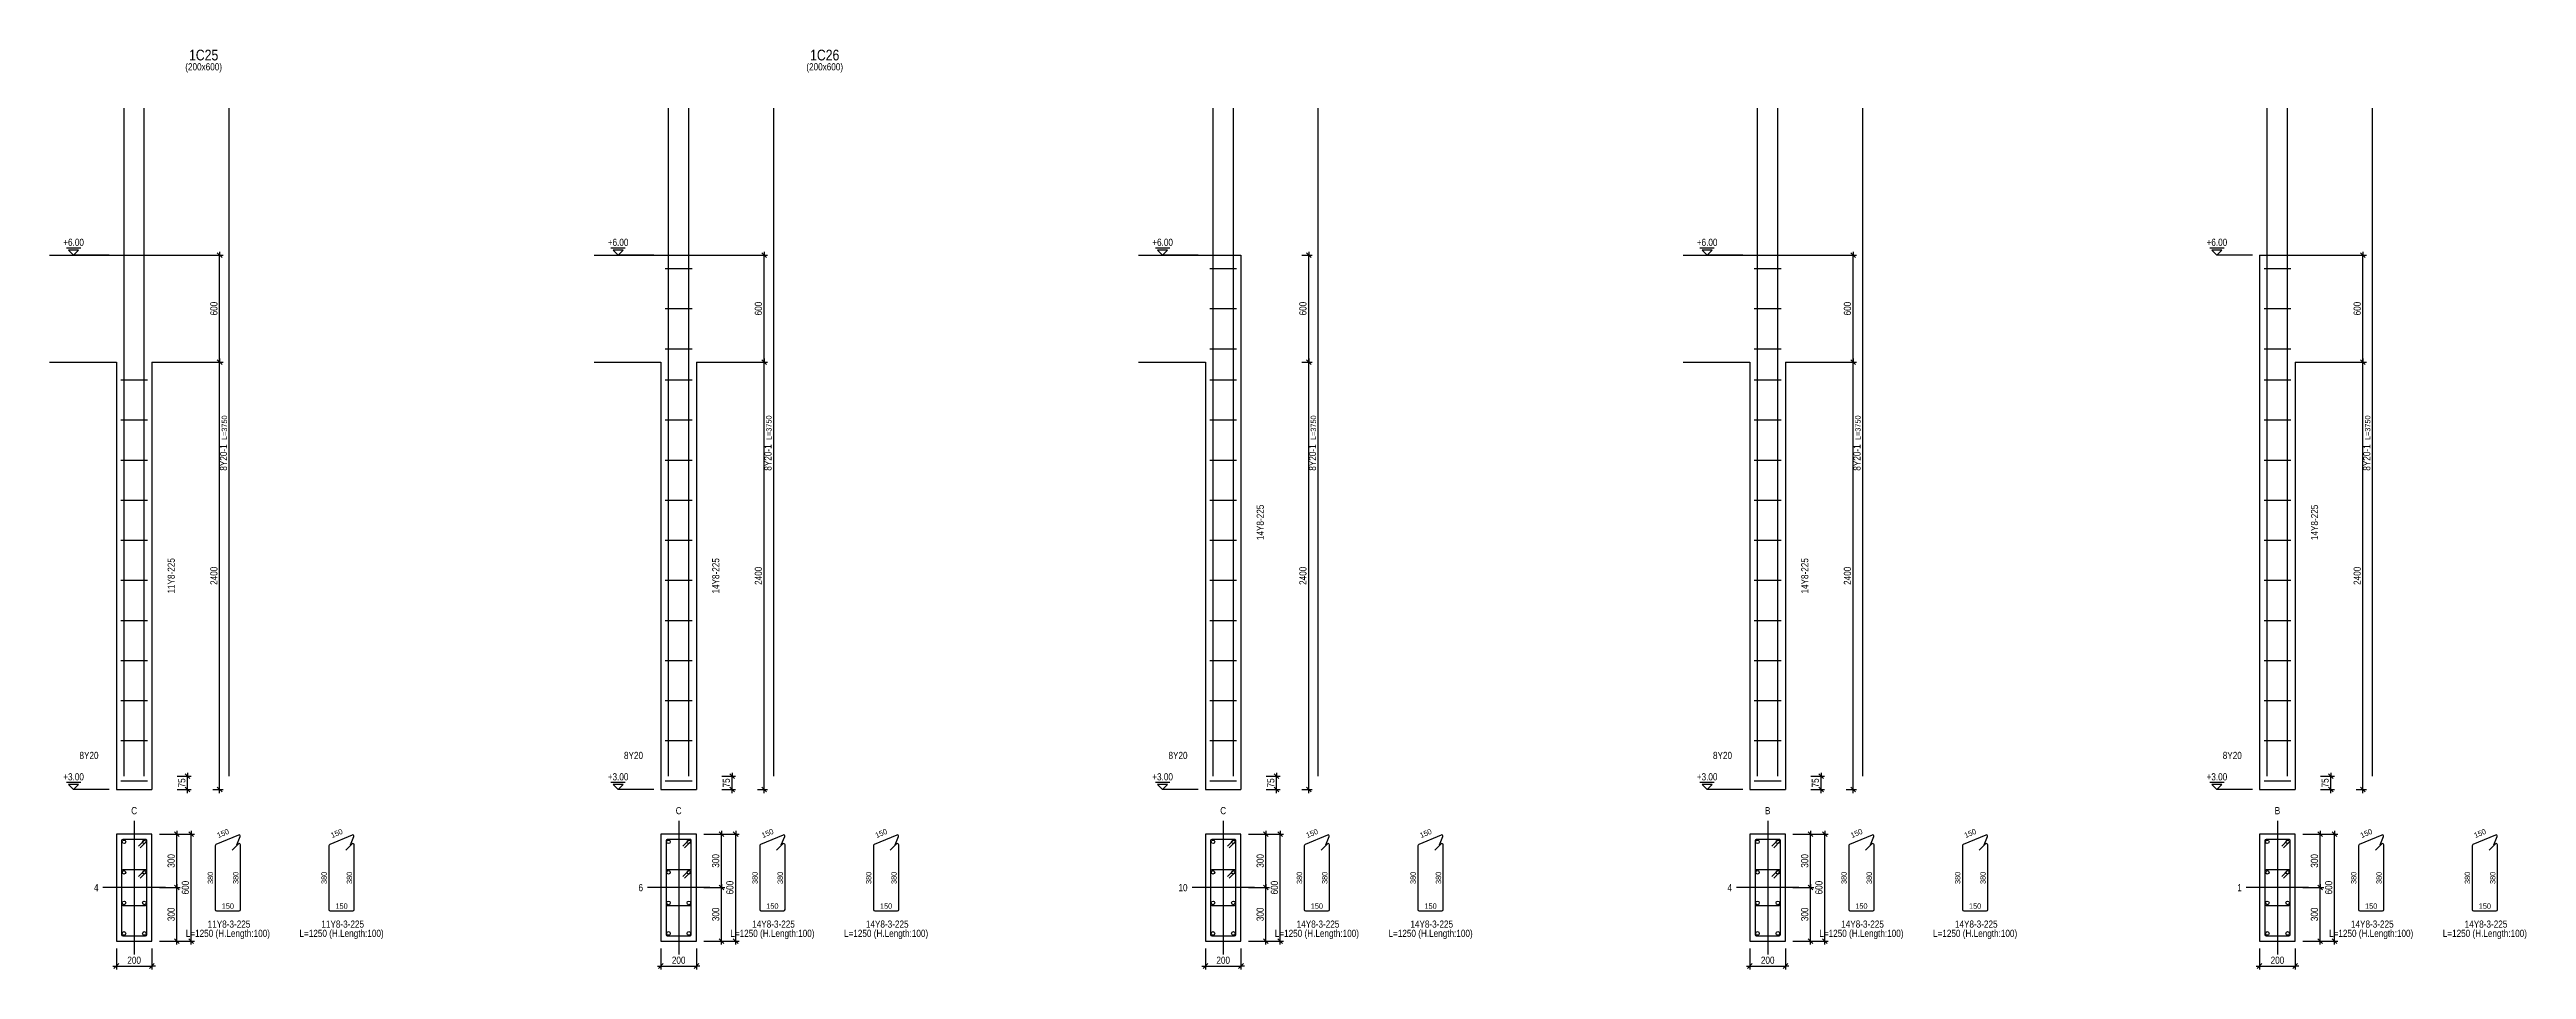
# Model space of a CAD drawing. Extents: x 0 to 206258, y -403073 to 0.
# Drawn here: x 20146 to 54903, y -130139 to -117230 of the extents above; entities that cross this region are included whole.
import ezdxf
from ezdxf.enums import TextEntityAlignment as Align
from ezdxf.lldxf.tags import DXFTag

# ---------------------------------------------------------------- set-up
doc = ezdxf.new("R2010")
doc.units = 0
doc.header["$LTSCALE"] = 1000
for name, color, linetype in [('Axis Line(Dir 1)', 8, 'CENTER2'), ('Axis Line(Dir 2)', 150, 'CENTER2'), ('Column Line(D)', 1, 'Continuous'), ('Dimension Line', 5, 'Continuous'), ('Dimension Text', 5, 'Continuous'), ('Link Line', 3, 'Continuous'), ('Rebar Label', 6, 'Continuous'), ('Rebar Length Text', 8, 'Continuous'), ('Rebar Line', 7, 'Continuous'), ('Top Rebar Label', 6, 'Continuous'), ('Top Rebar Length Text', 8, 'Continuous'), ('Top Rebar Line', 7, 'Continuous')]:
    doc.layers.add(name, color=color, linetype=linetype)
for name, color, linetype, true_color in [('Column Label(D)', 12, 'Continuous', 0xbd0000), ('Column Size Label (D)', 94, 'Continuous', 0x008100), ('Level Mark Line', 253, 'Continuous', 0x828282), ('Level Mark Text', 253, 'Continuous', 0x828282), ('Link Label', 94, 'Continuous', 0x008100), ('Link Length Text', 94, 'Continuous', 0x008100)]:
    doc.layers.add(name, color=color, linetype=linetype, true_color=true_color)
doc.styles.add('Column Label(D)', font='ARIALN.TTF', dxfattribs={"height": 150})
doc.styles.add('Column Size Label (D)', font='ARIALN.TTF', dxfattribs={"height": 100})
doc.styles.add('Dimension Text', font='ARIALN.TTF', dxfattribs={"height": 100})
doc.styles.add('Level Mark Text', font='ARIALN.TTF', dxfattribs={"height": 100})
doc.styles.add('Link Label', font='ARIALN.TTF', dxfattribs={"height": 100})
doc.styles.add('Link Length Text', font='ARIALN.TTF', dxfattribs={"height": 100})
doc.styles.add('Rebar Label', font='ARIALN.TTF', dxfattribs={"height": 100})
doc.styles.add('Rebar Length Text', font='ARIALN.TTF', dxfattribs={"height": 75})
doc.styles.add('Top Rebar Label', font='ARIALN.TTF', dxfattribs={"height": 100})
doc.styles.add('Top Rebar Length Text', font='ARIALN.TTF', dxfattribs={"height": 75})
tags = doc.linetypes.add('CENTER2', pattern=[1.125, 0.75, -0.125, 0.125, -0.125]).pattern_tags.tags
tags[10:11] = [DXFTag(74, 4), DXFTag(75, 0), DXFTag(340, '0'), DXFTag(46, 0.0), DXFTag(50, 0.0), DXFTag(44, 0.0), DXFTag(45, 0.0)]
tags[8:9] = [DXFTag(74, 4), DXFTag(75, 0), DXFTag(340, '0'), DXFTag(46, 0.0), DXFTag(50, 0.0), DXFTag(44, 0.0), DXFTag(45, 0.0)]
tags[6:7] = [DXFTag(74, 4), DXFTag(75, 0), DXFTag(340, '0'), DXFTag(46, 0.0), DXFTag(50, 0.0), DXFTag(44, 0.0), DXFTag(45, 0.0)]
tags[4:5] = [DXFTag(74, 4), DXFTag(75, 0), DXFTag(340, '0'), DXFTag(46, 0.0), DXFTag(50, 0.0), DXFTag(44, 0.0), DXFTag(45, 0.0)]
doc.dimstyles.new('COLUMNELV', dxfattribs={"dimtxt": 100, "dimasz": 30, "dimexe": 48.3, "dimexo": 103.5, "dimgap": 30, "dimtad": 1, "dimtoh": 1, "dimdec": 1, "dimlfac": 0.4, "dimdsep": 46, "dimtxsty": 'Dimension Text', "dimblk": 'PCDIM_TICK', "dimcen": 0.09, "dimclrd": 5, "dimclre": 5, "dimclrt": 5, "dimadec": 1, "dimazin": 0, "dimtp": 1, "dimtm": 1, "dimtfac": 1, "dimtdec": 4, "dimtofl": 0, "dimtmove": 0, "dimatfit": 3, "dimfxl": 1, "dimtolj": 1, "dimtzin": 0, "dimarcsym": 0})

msp = doc.modelspace()

# ---------------------------------------------------------------- texts
at = {"layer": 'Column Label(D)', "transparency": 33554687, "style": 'Column Label(D)'}
for s, p in [('1C25', (22308.175, -117232.222)), ('1C26', (31023.283, -117232.222))]:
    msp.add_text(s, height=150, dxfattribs=at).set_placement(p, align=Align.TOP_CENTER)
at = {"layer": 'Column Size Label (D)', "transparency": 33554687, "style": 'Column Size Label (D)'}
for p in [(22308.175, -117422.222), (31023.283, -117422.222)]:
    msp.add_text('(200x600)', height=100, dxfattribs=at).set_placement(p, align=Align.TOP_CENTER)
at = {"layer": 'Dimension Text', "transparency": 33554687, "style": 'Dimension Text'}
for s, p in [('C', (21333.175, -127990.237)), ('C', (28974.06, -127990.237)), ('C', (36614.945, -127990.237)), ('B', (44255.829, -127990.237)), ('B', (51409.214, -127990.237))]:
    msp.add_text(s, height=100, dxfattribs=at).set_placement(p, align=Align.BOTTOM_CENTER)
for s, p in [('4', (20833.175, -128990.237)), ('6', (28474.06, -128990.237)), ('10', (36114.945, -128990.237)), ('4', (43755.829, -128990.237)), ('1', (50909.214, -128990.237))]:
    msp.add_text(s, height=100, dxfattribs=at).set_placement(p, align=Align.MIDDLE_RIGHT)
at = {"layer": 'Level Mark Text', "transparency": 33554687, "style": 'Level Mark Text'}
for s, p in [('+6.00', (20483.175, -120015.237)), ('+6.00', (28124.06, -120015.237)), ('+6.00', (35764.945, -120015.237)), ('+6.00', (43405.829, -120015.237)), ('+6.00', (50559.214, -120015.237)), ('+3.00', (20483.175, -127515.237)), ('+3.00', (28124.06, -127515.237)), ('+3.00', (35764.945, -127515.237)), ('+3.00', (43405.829, -127515.237)), ('+3.00', (50559.214, -127515.237))]:
    msp.add_text(s, height=100, dxfattribs=at).set_placement(p, align=Align.BOTTOM_CENTER)
at = {"layer": 'Link Label', "transparency": 33554687, "style": 'Link Label'}
for s, p in [(' 11Y8-3-225', (22648.175, -129551.904)), (' 11Y8-3-225', (24243.765, -129551.904)), (' 14Y8-3-225', (30289.06, -129551.904)), (' 14Y8-3-225', (31884.65, -129551.904)), (' 14Y8-3-225', (37929.945, -129551.904)), (' 14Y8-3-225', (39525.535, -129551.904)), (' 14Y8-3-225', (45570.829, -129551.904)), (' 14Y8-3-225', (47166.419, -129551.904)), (' 14Y8-3-225', (52724.214, -129551.904)), (' 14Y8-3-225', (54319.804, -129551.904))]:
    msp.add_text(s, height=100, dxfattribs=at).set_placement(p, align=Align.CENTER)
at = {"layer": 'Link Length Text', "transparency": 33554687, "style": 'Link Length Text'}
for p in [(22648.175, -129681.904), (24243.765, -129681.904), (30289.06, -129681.904), (31884.65, -129681.904), (37929.945, -129681.904), (39525.535, -129681.904), (45570.829, -129681.904), (47166.419, -129681.904), (52724.214, -129681.904), (54319.804, -129681.904)]:
    msp.add_text('L=1250 (H.Length:100)', height=100, dxfattribs=at).set_placement(p, align=Align.CENTER)
at = {"layer": 'Rebar Label', "transparency": 33554687, "style": 'Rebar Label'}
for s, p in [('14Y8-225', (37214.945, -123865.237)), ('14Y8-225', (52009.214, -123865.237)), ('11Y8-225', (21933.175, -124615.237)), ('14Y8-225', (29574.06, -124615.237)), ('14Y8-225', (44855.829, -124615.237))]:
    msp.add_text(s, height=100, rotation=90, dxfattribs=at).set_placement(p, align=Align.BOTTOM_CENTER)
at = {"layer": 'Rebar Length Text', "transparency": 33554687, "style": 'Rebar Length Text'}
for s, rotation, p in [('150', 22.9057699, (22594.396, -128262.961)), ('150', 22.9057699, (24189.986, -128262.961)), ('150', 22.9057699, (30235.281, -128262.961)), ('150', 22.9057699, (31830.871, -128262.961)), ('150', 22.9057699, (37876.166, -128262.961)), ('150', 22.9057699, (39471.756, -128262.961)), ('150', 22.9057699, (45517.051, -128262.961)), ('150', 22.9057699, (47112.64, -128262.961)), ('150', 22.9057699, (52670.435, -128262.961)), ('150', 22.9057699, (54266.025, -128262.961)), ('380', 90, (22440.675, -128853.571)), ('380', 90, (22795.675, -128853.571)), ('380', 90, (24036.265, -128853.571)), ('380', 90, (24391.265, -128853.571)), ('380', 90, (30081.56, -128853.571)), ('380', 90, (30436.56, -128853.571)), ('380', 90, (31677.15, -128853.571)), ('380', 90, (32032.15, -128853.571)), ('380', 90, (37722.445, -128853.571)), ('380', 90, (38077.445, -128853.571)), ('380', 90, (39318.035, -128853.571)), ('380', 90, (39673.035, -128853.571)), ('380', 90, (45363.329, -128853.571)), ('380', 90, (45718.329, -128853.571)), ('380', 90, (46958.919, -128853.571)), ('380', 90, (47313.919, -128853.571)), ('380', 90, (52516.714, -128853.571)), ('380', 90, (52871.714, -128853.571)), ('380', 90, (54112.304, -128853.571)), ('380', 90, (54467.304, -128853.571))]:
    msp.add_text(s, height=75, rotation=rotation, dxfattribs=at).set_placement(p, align=Align.CENTER)
for p in [(22648.175, -129286.904), (24243.765, -129286.904), (30289.06, -129286.904), (31884.65, -129286.904), (37929.945, -129286.904), (39525.535, -129286.904), (45570.829, -129286.904), (47166.419, -129286.904), (52724.214, -129286.904), (54319.804, -129286.904)]:
    msp.add_text('150', height=75, dxfattribs=at).set_placement(p, align=Align.CENTER)
at = {"layer": 'Top Rebar Label', "transparency": 33554687, "style": 'Top Rebar Label'}
for p in [(22636.528, -122770.237), (30277.413, -122770.237), (37918.298, -122770.237), (45559.182, -122770.237), (52712.567, -122770.237)]:
    msp.add_text(' 8Y20-1', height=100, rotation=90, dxfattribs=at).set_placement(p, align=Align.RIGHT)
for p in [(20833.175, -127215.237), (28474.06, -127215.237), (36114.945, -127215.237), (43755.829, -127215.237), (50909.214, -127215.237)]:
    msp.add_text(' 8Y20', height=100, dxfattribs=at).set_placement(p, align=Align.BOTTOM_RIGHT)
at = {"layer": 'Top Rebar Length Text', "transparency": 33554687, "style": 'Top Rebar Length Text'}
for p in [(22636.528, -122710.237), (30277.413, -122710.237), (37918.298, -122710.237), (45559.182, -122710.237), (52712.567, -122710.237)]:
    msp.add_text('L=3750', height=75, rotation=90, dxfattribs=at).set_placement(p)

# ---------------------------------------------------------------- blocks, each defined once
blk = doc.blocks.new('PCDIM_TICK')
at = {"layer": 'Dimension Line', "color": 0, "transparency": 33554687}
for p, q in [((1.1, 1.1), (-1.1, -1.1)), ((1.6, 0), (0, 0))]:
    blk.add_line(p, q, dxfattribs=at)
blk = doc.blocks.new('*U2155')
at = {"layer": 'Dimension Line', "color": 5, "true_color": 0x0000ff, "transparency": 16777216}
for p, q in [((22437, -121615), (22581, -121615)), ((22533, -127615), (22533, -121615)), ((22437, -127615), (22581, -127615))]:
    blk.add_line(p, q, dxfattribs=at)
at = {"layer": 'Dimension Line', "color": 5, "true_color": 0x0000ff, "transparency": 16777216, "xscale": 30, "yscale": 30}
for p, rotation in [((22533, -121615), 89.99999999999447), ((22533, -127615), 269.9999999999834)]:
    blk.add_blockref('PCDIM_TICK', p, dxfattribs=dict(at, rotation=rotation))
at = {"layer": 'Dimension Line', "color": 5, "true_color": 0x0000ff, "transparency": 16777216, "insert": (22503, -124615), "char_height": 100, "width": 247.25, "attachment_point": 8, "rotation": 90, "style": 'Dimension Text'}
blk.add_mtext('2400', dxfattribs=at)
blk = doc.blocks.new('*U2156')
at = {"layer": 'Dimension Line', "color": 5, "true_color": 0x0000ff, "transparency": 16777216}
for p, q in [((22437, -120115), (22581, -120115)), ((22533, -121615), (22533, -120115)), ((22437, -121615), (22581, -121615))]:
    blk.add_line(p, q, dxfattribs=at)
at = {"layer": 'Dimension Line', "color": 5, "true_color": 0x0000ff, "transparency": 16777216, "xscale": 30, "yscale": 30}
for p, rotation in [((22533, -120115), 89.99999999999447), ((22533, -121615), 269.9999999999834)]:
    blk.add_blockref('PCDIM_TICK', p, dxfattribs=dict(at, rotation=rotation))
at = {"layer": 'Dimension Line', "color": 5, "true_color": 0x0000ff, "transparency": 16777216, "insert": (22503, -120865), "char_height": 100, "width": 181.97, "attachment_point": 8, "rotation": 90, "style": 'Dimension Text'}
blk.add_mtext('600', dxfattribs=at)
blk = doc.blocks.new('*U2157')
at = {"layer": 'Dimension Line', "color": 5, "true_color": 0x0000ff, "transparency": 16777216}
for p, q in [((21937, -127428), (22131, -127428)), ((22083, -127615), (22083, -127428)), ((21937, -127615), (22131, -127615))]:
    blk.add_line(p, q, dxfattribs=at)
at = {"layer": 'Dimension Line', "color": 5, "true_color": 0x0000ff, "transparency": 16777216, "xscale": 30, "yscale": 30}
for p, rotation in [((22083, -127428), 89.99999999999447), ((22083, -127615), 269.9999999999834)]:
    blk.add_blockref('PCDIM_TICK', p, dxfattribs=dict(at, rotation=rotation))
at = {"layer": 'Dimension Line', "color": 5, "true_color": 0x0000ff, "transparency": 16777216, "insert": (22053, -127521), "char_height": 100, "width": 117.23, "attachment_point": 8, "rotation": 90, "style": 'Dimension Text'}
blk.add_mtext('75', dxfattribs=at)
blk = doc.blocks.new('*U2158')
at = {"layer": 'Dimension Line', "color": 5, "true_color": 0x0000ff, "transparency": 16777216}
for p, q in [((21083, -129844), (21083, -130139)), ((21583, -129844), (21583, -130139)), ((21083, -130090), (21583, -130090))]:
    blk.add_line(p, q, dxfattribs=at)
at = {"layer": 'Dimension Line', "color": 5, "true_color": 0x0000ff, "transparency": 16777216, "xscale": 30, "yscale": 30, "rotation": 180.0000000000004}
blk.add_blockref('PCDIM_TICK', (21083, -130090), dxfattribs=at)
at = {"layer": 'Dimension Line', "color": 5, "true_color": 0x0000ff, "transparency": 16777216, "xscale": 30, "yscale": 30}
blk.add_blockref('PCDIM_TICK', (21583, -130090), dxfattribs=at)
at = {"layer": 'Dimension Line', "color": 5, "true_color": 0x0000ff, "transparency": 16777216, "insert": (21333, -130060), "char_height": 100, "width": 182.77, "attachment_point": 8, "style": 'Dimension Text'}
blk.add_mtext('200', dxfattribs=at)
blk = doc.blocks.new('*U2159')
at = {"layer": 'Dimension Line', "color": 5, "true_color": 0x0000ff, "transparency": 16777216}
for p, q in [((21687, -128990), (21981, -128990)), ((21933, -129740), (21933, -128990)), ((21687, -129740), (21981, -129740))]:
    blk.add_line(p, q, dxfattribs=at)
at = {"layer": 'Dimension Line', "color": 5, "true_color": 0x0000ff, "transparency": 16777216, "xscale": 30, "yscale": 30}
for p, rotation in [((21933, -128990), 89.99999999999447), ((21933, -129740), 269.9999999999834)]:
    blk.add_blockref('PCDIM_TICK', p, dxfattribs=dict(at, rotation=rotation))
at = {"layer": 'Dimension Line', "color": 5, "true_color": 0x0000ff, "transparency": 16777216, "insert": (21903, -129365), "char_height": 100, "width": 181.5, "attachment_point": 8, "rotation": 90, "style": 'Dimension Text'}
blk.add_mtext('300', dxfattribs=at)
blk = doc.blocks.new('*U2160')
at = {"layer": 'Dimension Line', "color": 5, "true_color": 0x0000ff, "transparency": 16777216}
for p, q in [((21687, -128240), (21981, -128240)), ((21933, -128990), (21933, -128240)), ((21687, -128990), (21981, -128990))]:
    blk.add_line(p, q, dxfattribs=at)
at = {"layer": 'Dimension Line', "color": 5, "true_color": 0x0000ff, "transparency": 16777216, "xscale": 30, "yscale": 30}
for p, rotation in [((21933, -128240), 89.99999999999447), ((21933, -128990), 269.9999999999834)]:
    blk.add_blockref('PCDIM_TICK', p, dxfattribs=dict(at, rotation=rotation))
at = {"layer": 'Dimension Line', "color": 5, "true_color": 0x0000ff, "transparency": 16777216, "insert": (21903, -128615), "char_height": 100, "width": 181.5, "attachment_point": 8, "rotation": 90, "style": 'Dimension Text'}
blk.add_mtext('300', dxfattribs=at)
blk = doc.blocks.new('*U2161')
at = {"layer": 'Dimension Line', "color": 5, "true_color": 0x0000ff, "transparency": 16777216}
for p, q in [((21687, -128240), (22181, -128240)), ((22133, -129740), (22133, -128240)), ((21687, -129740), (22181, -129740))]:
    blk.add_line(p, q, dxfattribs=at)
at = {"layer": 'Dimension Line', "color": 5, "true_color": 0x0000ff, "transparency": 16777216, "xscale": 30, "yscale": 30}
for p, rotation in [((22133, -128240), 89.99999999999447), ((22133, -129740), 269.9999999999834)]:
    blk.add_blockref('PCDIM_TICK', p, dxfattribs=dict(at, rotation=rotation))
at = {"layer": 'Dimension Line', "color": 5, "true_color": 0x0000ff, "transparency": 16777216, "insert": (22103, -128990), "char_height": 100, "width": 181.97, "attachment_point": 8, "rotation": 90, "style": 'Dimension Text'}
blk.add_mtext('600', dxfattribs=at)
blk = doc.blocks.new('*U2162')
at = {"layer": 'Dimension Line', "color": 5, "true_color": 0x0000ff, "transparency": 16777216}
for p, q in [((30078, -121615), (30222, -121615)), ((30174, -127615), (30174, -121615)), ((30078, -127615), (30222, -127615))]:
    blk.add_line(p, q, dxfattribs=at)
at = {"layer": 'Dimension Line', "color": 5, "true_color": 0x0000ff, "transparency": 16777216, "xscale": 30, "yscale": 30}
for p, rotation in [((30174, -121615), 89.99999999999447), ((30174, -127615), 269.9999999999834)]:
    blk.add_blockref('PCDIM_TICK', p, dxfattribs=dict(at, rotation=rotation))
at = {"layer": 'Dimension Line', "color": 5, "true_color": 0x0000ff, "transparency": 16777216, "insert": (30144, -124615), "char_height": 100, "width": 247.25, "attachment_point": 8, "rotation": 90, "style": 'Dimension Text'}
blk.add_mtext('2400', dxfattribs=at)
blk = doc.blocks.new('*U2163')
at = {"layer": 'Dimension Line', "color": 5, "true_color": 0x0000ff, "transparency": 16777216}
for p, q in [((30078, -120115), (30222, -120115)), ((30174, -121615), (30174, -120115)), ((30078, -121615), (30222, -121615))]:
    blk.add_line(p, q, dxfattribs=at)
at = {"layer": 'Dimension Line', "color": 5, "true_color": 0x0000ff, "transparency": 16777216, "xscale": 30, "yscale": 30}
for p, rotation in [((30174, -120115), 89.99999999999447), ((30174, -121615), 269.9999999999834)]:
    blk.add_blockref('PCDIM_TICK', p, dxfattribs=dict(at, rotation=rotation))
at = {"layer": 'Dimension Line', "color": 5, "true_color": 0x0000ff, "transparency": 16777216, "insert": (30144, -120865), "char_height": 100, "width": 181.97, "attachment_point": 8, "rotation": 90, "style": 'Dimension Text'}
blk.add_mtext('600', dxfattribs=at)
blk = doc.blocks.new('*U2164')
at = {"layer": 'Dimension Line', "color": 5, "true_color": 0x0000ff, "transparency": 16777216}
for p, q in [((29578, -127428), (29772, -127428)), ((29724, -127615), (29724, -127428)), ((29578, -127615), (29772, -127615))]:
    blk.add_line(p, q, dxfattribs=at)
at = {"layer": 'Dimension Line', "color": 5, "true_color": 0x0000ff, "transparency": 16777216, "xscale": 30, "yscale": 30}
for p, rotation in [((29724, -127428), 89.99999999999447), ((29724, -127615), 269.9999999999834)]:
    blk.add_blockref('PCDIM_TICK', p, dxfattribs=dict(at, rotation=rotation))
at = {"layer": 'Dimension Line', "color": 5, "true_color": 0x0000ff, "transparency": 16777216, "insert": (29694, -127521), "char_height": 100, "width": 117.23, "attachment_point": 8, "rotation": 90, "style": 'Dimension Text'}
blk.add_mtext('75', dxfattribs=at)
blk = doc.blocks.new('*U2165')
at = {"layer": 'Dimension Line', "color": 5, "true_color": 0x0000ff, "transparency": 16777216}
for p, q in [((28724, -129844), (28724, -130139)), ((29224, -129844), (29224, -130139)), ((28724, -130090), (29224, -130090))]:
    blk.add_line(p, q, dxfattribs=at)
at = {"layer": 'Dimension Line', "color": 5, "true_color": 0x0000ff, "transparency": 16777216, "xscale": 30, "yscale": 30, "rotation": 180.0000000000004}
blk.add_blockref('PCDIM_TICK', (28724, -130090), dxfattribs=at)
at = {"layer": 'Dimension Line', "color": 5, "true_color": 0x0000ff, "transparency": 16777216, "xscale": 30, "yscale": 30}
blk.add_blockref('PCDIM_TICK', (29224, -130090), dxfattribs=at)
at = {"layer": 'Dimension Line', "color": 5, "true_color": 0x0000ff, "transparency": 16777216, "insert": (28974, -130060), "char_height": 100, "width": 182.77, "attachment_point": 8, "style": 'Dimension Text'}
blk.add_mtext('200', dxfattribs=at)
blk = doc.blocks.new('*U2166')
at = {"layer": 'Dimension Line', "color": 5, "true_color": 0x0000ff, "transparency": 16777216}
for p, q in [((29328, -128990), (29622, -128990)), ((29574, -129740), (29574, -128990)), ((29328, -129740), (29622, -129740))]:
    blk.add_line(p, q, dxfattribs=at)
at = {"layer": 'Dimension Line', "color": 5, "true_color": 0x0000ff, "transparency": 16777216, "xscale": 30, "yscale": 30}
for p, rotation in [((29574, -128990), 89.99999999999447), ((29574, -129740), 269.9999999999834)]:
    blk.add_blockref('PCDIM_TICK', p, dxfattribs=dict(at, rotation=rotation))
at = {"layer": 'Dimension Line', "color": 5, "true_color": 0x0000ff, "transparency": 16777216, "insert": (29544, -129365), "char_height": 100, "width": 181.5, "attachment_point": 8, "rotation": 90, "style": 'Dimension Text'}
blk.add_mtext('300', dxfattribs=at)
blk = doc.blocks.new('*U2167')
at = {"layer": 'Dimension Line', "color": 5, "true_color": 0x0000ff, "transparency": 16777216}
for p, q in [((29328, -128240), (29622, -128240)), ((29574, -128990), (29574, -128240)), ((29328, -128990), (29622, -128990))]:
    blk.add_line(p, q, dxfattribs=at)
at = {"layer": 'Dimension Line', "color": 5, "true_color": 0x0000ff, "transparency": 16777216, "xscale": 30, "yscale": 30}
for p, rotation in [((29574, -128240), 89.99999999999447), ((29574, -128990), 269.9999999999834)]:
    blk.add_blockref('PCDIM_TICK', p, dxfattribs=dict(at, rotation=rotation))
at = {"layer": 'Dimension Line', "color": 5, "true_color": 0x0000ff, "transparency": 16777216, "insert": (29544, -128615), "char_height": 100, "width": 181.5, "attachment_point": 8, "rotation": 90, "style": 'Dimension Text'}
blk.add_mtext('300', dxfattribs=at)
blk = doc.blocks.new('*U2168')
at = {"layer": 'Dimension Line', "color": 5, "true_color": 0x0000ff, "transparency": 16777216}
for p, q in [((29328, -128240), (29822, -128240)), ((29774, -129740), (29774, -128240)), ((29328, -129740), (29822, -129740))]:
    blk.add_line(p, q, dxfattribs=at)
at = {"layer": 'Dimension Line', "color": 5, "true_color": 0x0000ff, "transparency": 16777216, "xscale": 30, "yscale": 30}
for p, rotation in [((29774, -128240), 89.99999999999447), ((29774, -129740), 269.9999999999834)]:
    blk.add_blockref('PCDIM_TICK', p, dxfattribs=dict(at, rotation=rotation))
at = {"layer": 'Dimension Line', "color": 5, "true_color": 0x0000ff, "transparency": 16777216, "insert": (29744, -128990), "char_height": 100, "width": 181.97, "attachment_point": 8, "rotation": 90, "style": 'Dimension Text'}
blk.add_mtext('600', dxfattribs=at)
blk = doc.blocks.new('*U2169')
at = {"layer": 'Dimension Line', "color": 5, "true_color": 0x0000ff, "transparency": 16777216}
for p, q in [((37718, -121615), (37863, -121615)), ((37815, -127615), (37815, -121615)), ((37718, -127615), (37863, -127615))]:
    blk.add_line(p, q, dxfattribs=at)
at = {"layer": 'Dimension Line', "color": 5, "true_color": 0x0000ff, "transparency": 16777216, "xscale": 30, "yscale": 30}
for p, rotation in [((37815, -121615), 89.99999999999447), ((37815, -127615), 269.9999999999834)]:
    blk.add_blockref('PCDIM_TICK', p, dxfattribs=dict(at, rotation=rotation))
at = {"layer": 'Dimension Line', "color": 5, "true_color": 0x0000ff, "transparency": 16777216, "insert": (37785, -124615), "char_height": 100, "width": 247.25, "attachment_point": 8, "rotation": 90, "style": 'Dimension Text'}
blk.add_mtext('2400', dxfattribs=at)
blk = doc.blocks.new('*U2170')
at = {"layer": 'Dimension Line', "color": 5, "true_color": 0x0000ff, "transparency": 16777216}
for p, q in [((37718, -120115), (37863, -120115)), ((37815, -121615), (37815, -120115)), ((37718, -121615), (37863, -121615))]:
    blk.add_line(p, q, dxfattribs=at)
at = {"layer": 'Dimension Line', "color": 5, "true_color": 0x0000ff, "transparency": 16777216, "xscale": 30, "yscale": 30}
for p, rotation in [((37815, -120115), 89.99999999999447), ((37815, -121615), 269.9999999999834)]:
    blk.add_blockref('PCDIM_TICK', p, dxfattribs=dict(at, rotation=rotation))
at = {"layer": 'Dimension Line', "color": 5, "true_color": 0x0000ff, "transparency": 16777216, "insert": (37785, -120865), "char_height": 100, "width": 181.97, "attachment_point": 8, "rotation": 90, "style": 'Dimension Text'}
blk.add_mtext('600', dxfattribs=at)
blk = doc.blocks.new('*U2171')
at = {"layer": 'Dimension Line', "color": 5, "true_color": 0x0000ff, "transparency": 16777216}
for p, q in [((37218, -127428), (37413, -127428)), ((37365, -127615), (37365, -127428)), ((37218, -127615), (37413, -127615))]:
    blk.add_line(p, q, dxfattribs=at)
at = {"layer": 'Dimension Line', "color": 5, "true_color": 0x0000ff, "transparency": 16777216, "xscale": 30, "yscale": 30}
for p, rotation in [((37365, -127428), 89.99999999999447), ((37365, -127615), 269.9999999999834)]:
    blk.add_blockref('PCDIM_TICK', p, dxfattribs=dict(at, rotation=rotation))
at = {"layer": 'Dimension Line', "color": 5, "true_color": 0x0000ff, "transparency": 16777216, "insert": (37335, -127521), "char_height": 100, "width": 117.23, "attachment_point": 8, "rotation": 90, "style": 'Dimension Text'}
blk.add_mtext('75', dxfattribs=at)
blk = doc.blocks.new('*U2172')
at = {"layer": 'Dimension Line', "color": 5, "true_color": 0x0000ff, "transparency": 16777216}
for p, q in [((36365, -129844), (36365, -130139)), ((36865, -129844), (36865, -130139)), ((36365, -130090), (36865, -130090))]:
    blk.add_line(p, q, dxfattribs=at)
at = {"layer": 'Dimension Line', "color": 5, "true_color": 0x0000ff, "transparency": 16777216, "xscale": 30, "yscale": 30, "rotation": 180.0000000000004}
blk.add_blockref('PCDIM_TICK', (36365, -130090), dxfattribs=at)
at = {"layer": 'Dimension Line', "color": 5, "true_color": 0x0000ff, "transparency": 16777216, "xscale": 30, "yscale": 30}
blk.add_blockref('PCDIM_TICK', (36865, -130090), dxfattribs=at)
at = {"layer": 'Dimension Line', "color": 5, "true_color": 0x0000ff, "transparency": 16777216, "insert": (36615, -130060), "char_height": 100, "width": 182.77, "attachment_point": 8, "style": 'Dimension Text'}
blk.add_mtext('200', dxfattribs=at)
blk = doc.blocks.new('*U2173')
at = {"layer": 'Dimension Line', "color": 5, "true_color": 0x0000ff, "transparency": 16777216}
for p, q in [((36968, -128990), (37263, -128990)), ((37215, -129740), (37215, -128990)), ((36968, -129740), (37263, -129740))]:
    blk.add_line(p, q, dxfattribs=at)
at = {"layer": 'Dimension Line', "color": 5, "true_color": 0x0000ff, "transparency": 16777216, "xscale": 30, "yscale": 30}
for p, rotation in [((37215, -128990), 89.99999999999447), ((37215, -129740), 269.9999999999834)]:
    blk.add_blockref('PCDIM_TICK', p, dxfattribs=dict(at, rotation=rotation))
at = {"layer": 'Dimension Line', "color": 5, "true_color": 0x0000ff, "transparency": 16777216, "insert": (37185, -129365), "char_height": 100, "width": 181.5, "attachment_point": 8, "rotation": 90, "style": 'Dimension Text'}
blk.add_mtext('300', dxfattribs=at)
blk = doc.blocks.new('*U2174')
at = {"layer": 'Dimension Line', "color": 5, "true_color": 0x0000ff, "transparency": 16777216}
for p, q in [((36968, -128240), (37263, -128240)), ((37215, -128990), (37215, -128240)), ((36968, -128990), (37263, -128990))]:
    blk.add_line(p, q, dxfattribs=at)
at = {"layer": 'Dimension Line', "color": 5, "true_color": 0x0000ff, "transparency": 16777216, "xscale": 30, "yscale": 30}
for p, rotation in [((37215, -128240), 89.99999999999447), ((37215, -128990), 269.9999999999834)]:
    blk.add_blockref('PCDIM_TICK', p, dxfattribs=dict(at, rotation=rotation))
at = {"layer": 'Dimension Line', "color": 5, "true_color": 0x0000ff, "transparency": 16777216, "insert": (37185, -128615), "char_height": 100, "width": 181.5, "attachment_point": 8, "rotation": 90, "style": 'Dimension Text'}
blk.add_mtext('300', dxfattribs=at)
blk = doc.blocks.new('*U2175')
at = {"layer": 'Dimension Line', "color": 5, "true_color": 0x0000ff, "transparency": 16777216}
for p, q in [((36968, -128240), (37463, -128240)), ((37415, -129740), (37415, -128240)), ((36968, -129740), (37463, -129740))]:
    blk.add_line(p, q, dxfattribs=at)
at = {"layer": 'Dimension Line', "color": 5, "true_color": 0x0000ff, "transparency": 16777216, "xscale": 30, "yscale": 30}
for p, rotation in [((37415, -128240), 89.99999999999447), ((37415, -129740), 269.9999999999834)]:
    blk.add_blockref('PCDIM_TICK', p, dxfattribs=dict(at, rotation=rotation))
at = {"layer": 'Dimension Line', "color": 5, "true_color": 0x0000ff, "transparency": 16777216, "insert": (37385, -128990), "char_height": 100, "width": 181.97, "attachment_point": 8, "rotation": 90, "style": 'Dimension Text'}
blk.add_mtext('600', dxfattribs=at)
blk = doc.blocks.new('*U2176')
at = {"layer": 'Dimension Line', "color": 5, "true_color": 0x0000ff, "transparency": 16777216}
for p, q in [((45359, -121615), (45504, -121615)), ((45456, -127615), (45456, -121615)), ((45359, -127615), (45504, -127615))]:
    blk.add_line(p, q, dxfattribs=at)
at = {"layer": 'Dimension Line', "color": 5, "true_color": 0x0000ff, "transparency": 16777216, "xscale": 30, "yscale": 30}
for p, rotation in [((45456, -121615), 89.99999999999447), ((45456, -127615), 269.9999999999834)]:
    blk.add_blockref('PCDIM_TICK', p, dxfattribs=dict(at, rotation=rotation))
at = {"layer": 'Dimension Line', "color": 5, "true_color": 0x0000ff, "transparency": 16777216, "insert": (45426, -124615), "char_height": 100, "width": 247.25, "attachment_point": 8, "rotation": 90, "style": 'Dimension Text'}
blk.add_mtext('2400', dxfattribs=at)
blk = doc.blocks.new('*U2177')
at = {"layer": 'Dimension Line', "color": 5, "true_color": 0x0000ff, "transparency": 16777216}
for p, q in [((45359, -120115), (45504, -120115)), ((45456, -121615), (45456, -120115)), ((45359, -121615), (45504, -121615))]:
    blk.add_line(p, q, dxfattribs=at)
at = {"layer": 'Dimension Line', "color": 5, "true_color": 0x0000ff, "transparency": 16777216, "xscale": 30, "yscale": 30}
for p, rotation in [((45456, -120115), 89.99999999999447), ((45456, -121615), 269.9999999999834)]:
    blk.add_blockref('PCDIM_TICK', p, dxfattribs=dict(at, rotation=rotation))
at = {"layer": 'Dimension Line', "color": 5, "true_color": 0x0000ff, "transparency": 16777216, "insert": (45426, -120865), "char_height": 100, "width": 181.97, "attachment_point": 8, "rotation": 90, "style": 'Dimension Text'}
blk.add_mtext('600', dxfattribs=at)
blk = doc.blocks.new('*U2178')
at = {"layer": 'Dimension Line', "color": 5, "true_color": 0x0000ff, "transparency": 16777216}
for p, q in [((44859, -127428), (45054, -127428)), ((45006, -127615), (45006, -127428)), ((44859, -127615), (45054, -127615))]:
    blk.add_line(p, q, dxfattribs=at)
at = {"layer": 'Dimension Line', "color": 5, "true_color": 0x0000ff, "transparency": 16777216, "xscale": 30, "yscale": 30}
for p, rotation in [((45006, -127428), 89.99999999999447), ((45006, -127615), 269.9999999999834)]:
    blk.add_blockref('PCDIM_TICK', p, dxfattribs=dict(at, rotation=rotation))
at = {"layer": 'Dimension Line', "color": 5, "true_color": 0x0000ff, "transparency": 16777216, "insert": (44976, -127521), "char_height": 100, "width": 117.23, "attachment_point": 8, "rotation": 90, "style": 'Dimension Text'}
blk.add_mtext('75', dxfattribs=at)
blk = doc.blocks.new('*U2179')
at = {"layer": 'Dimension Line', "color": 5, "true_color": 0x0000ff, "transparency": 16777216}
for p, q in [((44006, -129844), (44006, -130139)), ((44506, -129844), (44506, -130139)), ((44006, -130090), (44506, -130090))]:
    blk.add_line(p, q, dxfattribs=at)
at = {"layer": 'Dimension Line', "color": 5, "true_color": 0x0000ff, "transparency": 16777216, "xscale": 30, "yscale": 30, "rotation": 180.0000000000004}
blk.add_blockref('PCDIM_TICK', (44006, -130090), dxfattribs=at)
at = {"layer": 'Dimension Line', "color": 5, "true_color": 0x0000ff, "transparency": 16777216, "xscale": 30, "yscale": 30}
blk.add_blockref('PCDIM_TICK', (44506, -130090), dxfattribs=at)
at = {"layer": 'Dimension Line', "color": 5, "true_color": 0x0000ff, "transparency": 16777216, "insert": (44256, -130060), "char_height": 100, "width": 182.77, "attachment_point": 8, "style": 'Dimension Text'}
blk.add_mtext('200', dxfattribs=at)
blk = doc.blocks.new('*U2180')
at = {"layer": 'Dimension Line', "color": 5, "true_color": 0x0000ff, "transparency": 16777216}
for p, q in [((44609, -128990), (44904, -128990)), ((44856, -129740), (44856, -128990)), ((44609, -129740), (44904, -129740))]:
    blk.add_line(p, q, dxfattribs=at)
at = {"layer": 'Dimension Line', "color": 5, "true_color": 0x0000ff, "transparency": 16777216, "xscale": 30, "yscale": 30}
for p, rotation in [((44856, -128990), 89.99999999999447), ((44856, -129740), 269.9999999999834)]:
    blk.add_blockref('PCDIM_TICK', p, dxfattribs=dict(at, rotation=rotation))
at = {"layer": 'Dimension Line', "color": 5, "true_color": 0x0000ff, "transparency": 16777216, "insert": (44826, -129365), "char_height": 100, "width": 181.5, "attachment_point": 8, "rotation": 90, "style": 'Dimension Text'}
blk.add_mtext('300', dxfattribs=at)
blk = doc.blocks.new('*U2181')
at = {"layer": 'Dimension Line', "color": 5, "true_color": 0x0000ff, "transparency": 16777216}
for p, q in [((44609, -128240), (44904, -128240)), ((44856, -128990), (44856, -128240)), ((44609, -128990), (44904, -128990))]:
    blk.add_line(p, q, dxfattribs=at)
at = {"layer": 'Dimension Line', "color": 5, "true_color": 0x0000ff, "transparency": 16777216, "xscale": 30, "yscale": 30}
for p, rotation in [((44856, -128240), 89.99999999999447), ((44856, -128990), 269.9999999999834)]:
    blk.add_blockref('PCDIM_TICK', p, dxfattribs=dict(at, rotation=rotation))
at = {"layer": 'Dimension Line', "color": 5, "true_color": 0x0000ff, "transparency": 16777216, "insert": (44826, -128615), "char_height": 100, "width": 181.5, "attachment_point": 8, "rotation": 90, "style": 'Dimension Text'}
blk.add_mtext('300', dxfattribs=at)
blk = doc.blocks.new('*U2182')
at = {"layer": 'Dimension Line', "color": 5, "true_color": 0x0000ff, "transparency": 16777216}
for p, q in [((44609, -128240), (45104, -128240)), ((45056, -129740), (45056, -128240)), ((44609, -129740), (45104, -129740))]:
    blk.add_line(p, q, dxfattribs=at)
at = {"layer": 'Dimension Line', "color": 5, "true_color": 0x0000ff, "transparency": 16777216, "xscale": 30, "yscale": 30}
for p, rotation in [((45056, -128240), 89.99999999999447), ((45056, -129740), 269.9999999999834)]:
    blk.add_blockref('PCDIM_TICK', p, dxfattribs=dict(at, rotation=rotation))
at = {"layer": 'Dimension Line', "color": 5, "true_color": 0x0000ff, "transparency": 16777216, "insert": (45026, -128990), "char_height": 100, "width": 181.97, "attachment_point": 8, "rotation": 90, "style": 'Dimension Text'}
blk.add_mtext('600', dxfattribs=at)
blk = doc.blocks.new('*U2183')
at = {"layer": 'Dimension Line', "color": 5, "true_color": 0x0000ff, "transparency": 16777216}
for p, q in [((52513, -121615), (52658, -121615)), ((52609, -127615), (52609, -121615)), ((52513, -127615), (52658, -127615))]:
    blk.add_line(p, q, dxfattribs=at)
at = {"layer": 'Dimension Line', "color": 5, "true_color": 0x0000ff, "transparency": 16777216, "xscale": 30, "yscale": 30}
for p, rotation in [((52609, -121615), 89.99999999999447), ((52609, -127615), 269.9999999999834)]:
    blk.add_blockref('PCDIM_TICK', p, dxfattribs=dict(at, rotation=rotation))
at = {"layer": 'Dimension Line', "color": 5, "true_color": 0x0000ff, "transparency": 16777216, "insert": (52579, -124615), "char_height": 100, "width": 247.25, "attachment_point": 8, "rotation": 90, "style": 'Dimension Text'}
blk.add_mtext('2400', dxfattribs=at)
blk = doc.blocks.new('*U2184')
at = {"layer": 'Dimension Line', "color": 5, "true_color": 0x0000ff, "transparency": 16777216}
for p, q in [((52513, -120115), (52658, -120115)), ((52609, -121615), (52609, -120115)), ((52513, -121615), (52658, -121615))]:
    blk.add_line(p, q, dxfattribs=at)
at = {"layer": 'Dimension Line', "color": 5, "true_color": 0x0000ff, "transparency": 16777216, "xscale": 30, "yscale": 30}
for p, rotation in [((52609, -120115), 89.99999999999447), ((52609, -121615), 269.9999999999834)]:
    blk.add_blockref('PCDIM_TICK', p, dxfattribs=dict(at, rotation=rotation))
at = {"layer": 'Dimension Line', "color": 5, "true_color": 0x0000ff, "transparency": 16777216, "insert": (52579, -120865), "char_height": 100, "width": 181.97, "attachment_point": 8, "rotation": 90, "style": 'Dimension Text'}
blk.add_mtext('600', dxfattribs=at)
blk = doc.blocks.new('*U2185')
at = {"layer": 'Dimension Line', "color": 5, "true_color": 0x0000ff, "transparency": 16777216}
for p, q in [((52013, -127428), (52208, -127428)), ((52159, -127615), (52159, -127428)), ((52013, -127615), (52208, -127615))]:
    blk.add_line(p, q, dxfattribs=at)
at = {"layer": 'Dimension Line', "color": 5, "true_color": 0x0000ff, "transparency": 16777216, "xscale": 30, "yscale": 30}
for p, rotation in [((52159, -127428), 89.99999999999447), ((52159, -127615), 269.9999999999834)]:
    blk.add_blockref('PCDIM_TICK', p, dxfattribs=dict(at, rotation=rotation))
at = {"layer": 'Dimension Line', "color": 5, "true_color": 0x0000ff, "transparency": 16777216, "insert": (52129, -127521), "char_height": 100, "width": 117.23, "attachment_point": 8, "rotation": 90, "style": 'Dimension Text'}
blk.add_mtext('75', dxfattribs=at)
blk = doc.blocks.new('*U2186')
at = {"layer": 'Dimension Line', "color": 5, "true_color": 0x0000ff, "transparency": 16777216}
for p, q in [((51159, -129844), (51159, -130139)), ((51659, -129844), (51659, -130139)), ((51159, -130090), (51659, -130090))]:
    blk.add_line(p, q, dxfattribs=at)
at = {"layer": 'Dimension Line', "color": 5, "true_color": 0x0000ff, "transparency": 16777216, "xscale": 30, "yscale": 30, "rotation": 180.0000000000004}
blk.add_blockref('PCDIM_TICK', (51159, -130090), dxfattribs=at)
at = {"layer": 'Dimension Line', "color": 5, "true_color": 0x0000ff, "transparency": 16777216, "xscale": 30, "yscale": 30}
blk.add_blockref('PCDIM_TICK', (51659, -130090), dxfattribs=at)
at = {"layer": 'Dimension Line', "color": 5, "true_color": 0x0000ff, "transparency": 16777216, "insert": (51409, -130060), "char_height": 100, "width": 182.77, "attachment_point": 8, "style": 'Dimension Text'}
blk.add_mtext('200', dxfattribs=at)
blk = doc.blocks.new('*U2187')
at = {"layer": 'Dimension Line', "color": 5, "true_color": 0x0000ff, "transparency": 16777216}
for p, q in [((51763, -128990), (52058, -128990)), ((52009, -129740), (52009, -128990)), ((51763, -129740), (52058, -129740))]:
    blk.add_line(p, q, dxfattribs=at)
at = {"layer": 'Dimension Line', "color": 5, "true_color": 0x0000ff, "transparency": 16777216, "xscale": 30, "yscale": 30}
for p, rotation in [((52009, -128990), 89.99999999999447), ((52009, -129740), 269.9999999999834)]:
    blk.add_blockref('PCDIM_TICK', p, dxfattribs=dict(at, rotation=rotation))
at = {"layer": 'Dimension Line', "color": 5, "true_color": 0x0000ff, "transparency": 16777216, "insert": (51979, -129365), "char_height": 100, "width": 181.5, "attachment_point": 8, "rotation": 90, "style": 'Dimension Text'}
blk.add_mtext('300', dxfattribs=at)
blk = doc.blocks.new('*U2188')
at = {"layer": 'Dimension Line', "color": 5, "true_color": 0x0000ff, "transparency": 16777216}
for p, q in [((51763, -128240), (52058, -128240)), ((52009, -128990), (52009, -128240)), ((51763, -128990), (52058, -128990))]:
    blk.add_line(p, q, dxfattribs=at)
at = {"layer": 'Dimension Line', "color": 5, "true_color": 0x0000ff, "transparency": 16777216, "xscale": 30, "yscale": 30}
for p, rotation in [((52009, -128240), 89.99999999999447), ((52009, -128990), 269.9999999999834)]:
    blk.add_blockref('PCDIM_TICK', p, dxfattribs=dict(at, rotation=rotation))
at = {"layer": 'Dimension Line', "color": 5, "true_color": 0x0000ff, "transparency": 16777216, "insert": (51979, -128615), "char_height": 100, "width": 181.5, "attachment_point": 8, "rotation": 90, "style": 'Dimension Text'}
blk.add_mtext('300', dxfattribs=at)
blk = doc.blocks.new('*U2189')
at = {"layer": 'Dimension Line', "color": 5, "true_color": 0x0000ff, "transparency": 16777216}
for p, q in [((51763, -128240), (52258, -128240)), ((52209, -129740), (52209, -128240)), ((51763, -129740), (52258, -129740))]:
    blk.add_line(p, q, dxfattribs=at)
at = {"layer": 'Dimension Line', "color": 5, "true_color": 0x0000ff, "transparency": 16777216, "xscale": 30, "yscale": 30}
for p, rotation in [((52209, -128240), 89.99999999999447), ((52209, -129740), 269.9999999999834)]:
    blk.add_blockref('PCDIM_TICK', p, dxfattribs=dict(at, rotation=rotation))
at = {"layer": 'Dimension Line', "color": 5, "true_color": 0x0000ff, "transparency": 16777216, "insert": (52179, -128990), "char_height": 100, "width": 181.97, "attachment_point": 8, "rotation": 90, "style": 'Dimension Text'}
blk.add_mtext('600', dxfattribs=at)

# ---------------------------------------------------------------- dimensions: what is measured, and where the dimension line sits
at = {"layer": 'Dimension Line', "transparency": 33554687}
for p1, p2, distance, picture, middle in [((22333.175, -121615.237), (22333.175, -120115.237), -200, '*U2156', (22533.175, -120865.237)), ((29974.06, -121615.237), (29974.06, -120115.237), -200, '*U2163', (30174.06, -120865.237)), ((37614.945, -121615.237), (37614.945, -120115.237), -200, '*U2170', (37814.945, -120865.237)), ((45255.829, -121615.237), (45255.829, -120115.237), -200, '*U2177', (45455.829, -120865.237)), ((52409.214, -121615.237), (52409.214, -120115.237), -200, '*U2184', (52609.214, -120865.237)), ((22333.175, -127615.237), (22333.175, -121615.237), -200, '*U2155', (22533.175, -124615.237)), ((29974.06, -127615.237), (29974.06, -121615.237), -200, '*U2162', (30174.06, -124615.237)), ((37614.945, -127615.237), (37614.945, -121615.237), -200, '*U2169', (37814.945, -124615.237)), ((45255.829, -127615.237), (45255.829, -121615.237), -200, '*U2176', (45455.829, -124615.237)), ((52409.214, -127615.237), (52409.214, -121615.237), -200, '*U2183', (52609.214, -124615.237)), ((21833.175, -127615.237), (21833.175, -127427.737), -250, '*U2157', (22083.175, -127521.487)), ((29474.06, -127615.237), (29474.06, -127427.737), -250, '*U2164', (29724.06, -127521.487)), ((37114.945, -127615.237), (37114.945, -127427.737), -250, '*U2171', (37364.945, -127521.487)), ((44755.829, -127615.237), (44755.829, -127427.737), -250, '*U2178', (45005.829, -127521.487)), ((51909.214, -127615.237), (51909.214, -127427.737), -250, '*U2185', (52159.214, -127521.487)), ((21583.175, -128990.237), (21583.175, -128240.237), -350, '*U2160', (21933.175, -128615.237)), ((21583.175, -129740.237), (21583.175, -128240.237), -550, '*U2161', (22133.175, -128990.237)), ((29224.06, -128990.237), (29224.06, -128240.237), -350, '*U2167', (29574.06, -128615.237)), ((29224.06, -129740.237), (29224.06, -128240.237), -550, '*U2168', (29774.06, -128990.237)), ((36864.945, -128990.237), (36864.945, -128240.237), -350, '*U2174', (37214.945, -128615.237)), ((36864.945, -129740.237), (36864.945, -128240.237), -550, '*U2175', (37414.945, -128990.237)), ((44505.829, -128990.237), (44505.829, -128240.237), -350, '*U2181', (44855.829, -128615.237)), ((44505.829, -129740.237), (44505.829, -128240.237), -550, '*U2182', (45055.829, -128990.237)), ((51659.214, -128990.237), (51659.214, -128240.237), -350, '*U2188', (52009.214, -128615.237)), ((51659.214, -129740.237), (51659.214, -128240.237), -550, '*U2189', (52209.214, -128990.237)), ((21583.175, -129740.237), (21583.175, -128990.237), -350, '*U2159', (21933.175, -129365.237)), ((29224.06, -129740.237), (29224.06, -128990.237), -350, '*U2166', (29574.06, -129365.237)), ((36864.945, -129740.237), (36864.945, -128990.237), -350, '*U2173', (37214.945, -129365.237)), ((44505.829, -129740.237), (44505.829, -128990.237), -350, '*U2180', (44855.829, -129365.237)), ((51659.214, -129740.237), (51659.214, -128990.237), -350, '*U2187', (52009.214, -129365.237)), ((21083.175, -129740.237), (21583.175, -129740.237), -350, '*U2158', (21333.175, -130090.237)), ((28724.06, -129740.237), (29224.06, -129740.237), -350, '*U2165', (28974.06, -130090.237)), ((36364.945, -129740.237), (36864.945, -129740.237), -350, '*U2172', (36614.945, -130090.237)), ((44005.829, -129740.237), (44505.829, -129740.237), -350, '*U2179', (44255.829, -130090.237)), ((51159.214, -129740.237), (51659.214, -129740.237), -350, '*U2186', (51409.214, -130090.237))]:
    dim = msp.add_aligned_dim(p1=p1, p2=p2, distance=distance, dimstyle='COLUMNELV', override={"dimscale": 1, "dimtxt": 100, "dimasz": 30, "dimexe": 48.3, "dimexo": 103.5, "dimgap": 30, "dimtad": 1, "dimtih": 0, "dimdec": 1, "dimlfac": 0.4, "dimzin": 8, "dimlunit": 2, "dimpost": '', "dimtxsty": 'Dimension Text', "dimblk": 'PCDIM_TICK', "dimse1": 0, "dimse2": 0, "dimsd2": 0, "dimclrd": 5, "dimclre": 5, "dimclrt": 5, "dimaunit": 0, "dimadec": 1, "dimazin": 0, "dimtol": 0, "dimtp": 1, "dimtm": 1, "dimtmove": 0}, dxfattribs=at)
    dim.commit()
    dim.dimension.update_dxf_attribs({"geometry": picture, "text_midpoint": middle})

# ---------------------------------------------------------------- linework, layer by layer
at = {"layer": 'Axis Line(Dir 1)', "transparency": 33554687}
for points in [[(21770.675, -128990.237), (20895.675, -128990.237)], [(29411.56, -128990.237), (28536.56, -128990.237)], [(37052.445, -128990.237), (36177.445, -128990.237)], [(44693.329, -128990.237), (43818.329, -128990.237)], [(51846.714, -128990.237), (50971.714, -128990.237)]]:
    msp.add_lwpolyline(points, dxfattribs=at)
at = {"layer": 'Axis Line(Dir 2)', "transparency": 33554687}
for points in [[(21333.175, -128052.737), (21333.175, -129927.737)], [(28974.06, -128052.737), (28974.06, -129927.737)], [(36614.945, -128052.737), (36614.945, -129927.737)], [(44255.829, -128052.737), (44255.829, -129927.737)], [(51409.214, -128052.737), (51409.214, -129927.737)]]:
    msp.add_lwpolyline(points, dxfattribs=at)
at = {"layer": 'Column Line(D)', "transparency": 33554687}
for points in [[(20145.675, -120115.237), (21083.175, -120115.237)], [(21083.175, -120115.237), (21583.175, -120115.237)], [(21583.175, -120115.237), (22520.675, -120115.237)], [(27786.56, -120115.237), (28724.06, -120115.237)], [(28724.06, -120115.237), (29224.06, -120115.237)], [(29224.06, -120115.237), (30161.56, -120115.237)], [(35427.445, -120115.237), (36364.945, -120115.237)], [(36364.945, -120115.237), (36864.945, -120115.237)], [(36864.945, -120115.237), (36864.945, -127615.237)], [(43068.329, -120115.237), (44005.829, -120115.237)], [(44005.829, -120115.237), (44505.829, -120115.237)], [(44505.829, -120115.237), (45443.329, -120115.237)], [(51159.214, -120115.237), (51159.214, -127615.237)], [(51159.214, -120115.237), (51659.214, -120115.237)], [(51659.214, -120115.237), (52596.714, -120115.237)], [(20145.675, -121615.237), (21083.175, -121615.237)], [(21083.175, -121615.237), (21083.175, -127615.237)], [(21583.175, -121615.237), (22520.675, -121615.237)], [(21583.175, -121615.237), (21583.175, -127615.237)], [(27786.56, -121615.237), (28724.06, -121615.237)], [(28724.06, -121615.237), (28724.06, -127615.237)], [(29224.06, -121615.237), (30161.56, -121615.237)], [(29224.06, -121615.237), (29224.06, -127615.237)], [(35427.445, -121615.237), (36364.945, -121615.237)], [(36364.945, -121615.237), (36364.945, -127615.237)], [(43068.329, -121615.237), (44005.829, -121615.237)], [(44005.829, -121615.237), (44005.829, -127615.237)], [(44505.829, -121615.237), (45443.329, -121615.237)], [(44505.829, -121615.237), (44505.829, -127615.237)], [(51659.214, -121615.237), (52596.714, -121615.237)], [(51659.214, -121615.237), (51659.214, -127615.237)], [(21083.175, -127615.237), (21583.175, -127615.237)], [(28724.06, -127615.237), (29224.06, -127615.237)], [(36364.945, -127615.237), (36864.945, -127615.237)], [(44005.829, -127615.237), (44505.829, -127615.237)], [(51159.214, -127615.237), (51659.214, -127615.237)]]:
    msp.add_lwpolyline(points, dxfattribs=at)
for points in [[(21083.175, -129740.237), (21583.175, -129740.237), (21583.175, -128240.237), (21083.175, -128240.237)], [(28724.06, -129740.237), (29224.06, -129740.237), (29224.06, -128240.237), (28724.06, -128240.237)], [(36364.945, -129740.237), (36864.945, -129740.237), (36864.945, -128240.237), (36364.945, -128240.237)], [(44005.829, -129740.237), (44505.829, -129740.237), (44505.829, -128240.237), (44005.829, -128240.237)], [(51159.214, -129740.237), (51659.214, -129740.237), (51659.214, -128240.237), (51159.214, -128240.237)]]:
    msp.add_lwpolyline(points, close=True, dxfattribs=at)
at = {"layer": 'Level Mark Line', "transparency": 33554687}
for points in [[(20583.175, -120015.237), (20383.175, -120015.237)], [(20483.175, -120115.237), (20553.886, -120044.527), (20412.465, -120044.527), (20483.175, -120115.237)], [(20983.175, -120115.237), (20483.175, -120115.237)], [(28224.06, -120015.237), (28024.06, -120015.237)], [(28124.06, -120115.237), (28194.771, -120044.527), (28053.349, -120044.527), (28124.06, -120115.237)], [(28624.06, -120115.237), (28124.06, -120115.237)], [(35864.945, -120015.237), (35664.945, -120015.237)], [(35764.945, -120115.237), (35835.655, -120044.527), (35694.234, -120044.527), (35764.945, -120115.237)], [(36264.945, -120115.237), (35764.945, -120115.237)], [(43505.829, -120015.237), (43305.829, -120015.237)], [(43405.829, -120115.237), (43476.54, -120044.527), (43335.119, -120044.527), (43405.829, -120115.237)], [(43905.829, -120115.237), (43405.829, -120115.237)], [(50659.214, -120015.237), (50459.214, -120015.237)], [(50559.214, -120115.237), (50629.925, -120044.527), (50488.504, -120044.527), (50559.214, -120115.237)], [(51059.214, -120115.237), (50559.214, -120115.237)], [(20583.175, -127515.237), (20383.175, -127515.237)], [(20483.175, -127615.237), (20553.886, -127544.527), (20412.465, -127544.527), (20483.175, -127615.237)], [(28224.06, -127515.237), (28024.06, -127515.237)], [(28124.06, -127615.237), (28194.771, -127544.527), (28053.349, -127544.527), (28124.06, -127615.237)], [(35864.945, -127515.237), (35664.945, -127515.237)], [(35764.945, -127615.237), (35835.655, -127544.527), (35694.234, -127544.527), (35764.945, -127615.237)], [(43505.829, -127515.237), (43305.829, -127515.237)], [(43405.829, -127615.237), (43476.54, -127544.527), (43335.119, -127544.527), (43405.829, -127615.237)], [(50659.214, -127515.237), (50459.214, -127515.237)], [(50559.214, -127615.237), (50629.925, -127544.527), (50488.504, -127544.527), (50559.214, -127615.237)], [(20983.175, -127615.237), (20483.175, -127615.237)], [(28624.06, -127615.237), (28124.06, -127615.237)], [(36264.945, -127615.237), (35764.945, -127615.237)], [(43905.829, -127615.237), (43405.829, -127615.237)], [(51059.214, -127615.237), (50559.214, -127615.237)]]:
    msp.add_lwpolyline(points, dxfattribs=at)
at = {"layer": 'Link Line', "transparency": 33554687}
for p, q in [((28786.56, -120302.737), (29161.56, -120302.737)), ((36427.445, -120302.737), (36802.445, -120302.737)), ((44068.329, -120302.737), (44443.329, -120302.737)), ((51221.714, -120302.737), (51596.714, -120302.737)), ((28786.56, -120865.237), (29161.56, -120865.237)), ((36427.445, -120865.237), (36802.445, -120865.237)), ((44068.329, -120865.237), (44443.329, -120865.237)), ((51221.714, -120865.237), (51596.714, -120865.237)), ((28786.56, -121427.737), (29161.56, -121427.737)), ((36427.445, -121427.737), (36802.445, -121427.737)), ((44068.329, -121427.737), (44443.329, -121427.737)), ((51221.714, -121427.737), (51596.714, -121427.737)), ((21145.675, -121865.237), (21520.675, -121865.237)), ((28786.56, -121865.237), (29161.56, -121865.237)), ((36427.445, -121865.237), (36802.445, -121865.237)), ((44068.329, -121865.237), (44443.329, -121865.237)), ((51221.714, -121865.237), (51596.714, -121865.237)), ((21145.675, -122427.737), (21520.675, -122427.737)), ((28786.56, -122427.737), (29161.56, -122427.737)), ((36427.445, -122427.737), (36802.445, -122427.737)), ((44068.329, -122427.737), (44443.329, -122427.737)), ((51221.714, -122427.737), (51596.714, -122427.737)), ((21145.675, -122990.237), (21520.675, -122990.237)), ((28786.56, -122990.237), (29161.56, -122990.237)), ((36427.445, -122990.237), (36802.445, -122990.237)), ((44068.329, -122990.237), (44443.329, -122990.237)), ((51221.714, -122990.237), (51596.714, -122990.237)), ((21145.675, -123552.737), (21520.675, -123552.737)), ((28786.56, -123552.737), (29161.56, -123552.737)), ((36427.445, -123552.737), (36802.445, -123552.737)), ((44068.329, -123552.737), (44443.329, -123552.737)), ((51221.714, -123552.737), (51596.714, -123552.737)), ((21145.675, -124115.237), (21520.675, -124115.237)), ((28786.56, -124115.237), (29161.56, -124115.237)), ((36427.445, -124115.237), (36802.445, -124115.237)), ((44068.329, -124115.237), (44443.329, -124115.237)), ((51221.714, -124115.237), (51596.714, -124115.237)), ((21145.675, -124677.737), (21520.675, -124677.737)), ((28786.56, -124677.737), (29161.56, -124677.737)), ((36427.445, -124677.737), (36802.445, -124677.737)), ((44068.329, -124677.737), (44443.329, -124677.737)), ((51221.714, -124677.737), (51596.714, -124677.737)), ((21145.675, -125240.237), (21520.675, -125240.237)), ((28786.56, -125240.237), (29161.56, -125240.237)), ((36427.445, -125240.237), (36802.445, -125240.237)), ((44068.329, -125240.237), (44443.329, -125240.237)), ((51221.714, -125240.237), (51596.714, -125240.237)), ((21145.675, -125802.737), (21520.675, -125802.737)), ((28786.56, -125802.737), (29161.56, -125802.737)), ((36427.445, -125802.737), (36802.445, -125802.737)), ((44068.329, -125802.737), (44443.329, -125802.737)), ((51221.714, -125802.737), (51596.714, -125802.737)), ((21145.675, -126365.237), (21520.675, -126365.237)), ((28786.56, -126365.237), (29161.56, -126365.237)), ((36427.445, -126365.237), (36802.445, -126365.237)), ((44068.329, -126365.237), (44443.329, -126365.237)), ((51221.714, -126365.237), (51596.714, -126365.237)), ((21145.675, -126927.737), (21520.675, -126927.737)), ((28786.56, -126927.737), (29161.56, -126927.737)), ((36427.445, -126927.737), (36802.445, -126927.737)), ((44068.329, -126927.737), (44443.329, -126927.737)), ((51221.714, -126927.737), (51596.714, -126927.737)), ((21145.675, -127490.237), (21520.675, -127490.237)), ((28786.56, -127490.237), (29161.56, -127490.237)), ((36427.445, -127490.237), (36802.445, -127490.237)), ((44068.329, -127490.237), (44443.329, -127490.237)), ((51221.714, -127490.237), (51596.714, -127490.237))]:
    msp.add_line(p, q, dxfattribs=at)
for points in [[(22773.692, -128390.589), (22820.708, -128274.768, 0.668178638), (22797.682, -128252.065), (22481.364, -128385.721, 0.301414294), (22470.675, -128401.841), (22470.675, -129299.404, 0.414213562), (22488.175, -129316.904), (22808.175, -129316.904, 0.414213562), (22825.675, -129299.404), (22825.675, -128390.237, 0.668178638), (22795.801, -128377.863), (22707.412, -128466.251)], [(24369.282, -128390.589), (24416.298, -128274.768, 0.668178638), (24393.272, -128252.066), (24076.954, -128385.721, 0.301414294), (24066.265, -128401.841), (24066.265, -129299.404, 0.414213562), (24083.765, -129316.904), (24403.765, -129316.904, 0.414213562), (24421.265, -129299.404), (24421.265, -128390.238, 0.668178638), (24391.391, -128377.863), (24303.002, -128466.252)], [(30414.577, -128390.589), (30461.593, -128274.768, 0.668178638), (30438.567, -128252.065), (30122.249, -128385.721, 0.301414294), (30111.56, -128401.841), (30111.56, -129299.404, 0.414213562), (30129.06, -129316.904), (30449.06, -129316.904, 0.414213562), (30466.56, -129299.404), (30466.56, -128390.237, 0.668178638), (30436.686, -128377.863), (30348.297, -128466.251)], [(32010.167, -128390.589), (32057.183, -128274.768, 0.668178638), (32034.157, -128252.066), (31717.839, -128385.721, 0.301414294), (31707.15, -128401.841), (31707.15, -129299.404, 0.414213562), (31724.65, -129316.904), (32044.65, -129316.904, 0.414213562), (32062.15, -129299.404), (32062.15, -128390.238, 0.668178638), (32032.275, -128377.863), (31943.887, -128466.252)], [(38055.461, -128390.589), (38102.478, -128274.768, 0.668178638), (38079.452, -128252.065), (37763.133, -128385.721, 0.301414294), (37752.445, -128401.841), (37752.445, -129299.404, 0.414213562), (37769.945, -129316.904), (38089.945, -129316.904, 0.414213562), (38107.445, -129299.404), (38107.445, -128390.237, 0.668178638), (38077.57, -128377.863), (37989.182, -128466.251)], [(39651.051, -128390.589), (39698.068, -128274.768, 0.668178638), (39675.041, -128252.066), (39358.723, -128385.721, 0.301414294), (39348.035, -128401.841), (39348.035, -129299.404, 0.414213562), (39365.535, -129316.904), (39685.535, -129316.904, 0.414213562), (39703.035, -129299.404), (39703.035, -128390.238, 0.668178638), (39673.16, -128377.863), (39584.772, -128466.252)], [(45696.346, -128390.589), (45743.363, -128274.768, 0.668178638), (45720.336, -128252.065), (45404.018, -128385.721, 0.301414294), (45393.329, -128401.841), (45393.329, -129299.404, 0.414213562), (45410.829, -129316.904), (45730.829, -129316.904, 0.414213562), (45748.329, -129299.404), (45748.329, -128390.237, 0.668178638), (45718.455, -128377.863), (45630.067, -128466.251)], [(47291.936, -128390.589), (47338.952, -128274.768, 0.668178638), (47315.926, -128252.066), (46999.608, -128385.721, 0.301414294), (46988.919, -128401.841), (46988.919, -129299.404, 0.414213562), (47006.419, -129316.904), (47326.419, -129316.904, 0.414213562), (47343.919, -129299.404), (47343.919, -128390.238, 0.668178638), (47314.045, -128377.863), (47225.657, -128466.252)], [(52849.731, -128390.589), (52896.747, -128274.768, 0.668178638), (52873.721, -128252.065), (52557.403, -128385.721, 0.301414294), (52546.714, -128401.841), (52546.714, -129299.404, 0.414213562), (52564.214, -129316.904), (52884.214, -129316.904, 0.414213562), (52901.714, -129299.404), (52901.714, -128390.237, 0.668178638), (52871.84, -128377.863), (52783.452, -128466.251)], [(54445.321, -128390.589), (54492.337, -128274.768, 0.668178638), (54469.311, -128252.066), (54152.993, -128385.721, 0.301414294), (54142.304, -128401.841), (54142.304, -129299.404, 0.414213562), (54159.804, -129316.904), (54479.804, -129316.904, 0.414213562), (54497.304, -129299.404), (54497.304, -128390.238, 0.668178638), (54467.43, -128377.863), (54379.041, -128466.252)], [(21417.161, -128431), (21505.55, -128342.612, 0.668178638), (21493.175, -128312.737), (21173.175, -128312.737, 0.414213562), (21155.675, -128330.237), (21155.675, -129221.904, 0.414213562), (21173.175, -129239.404), (21493.175, -129239.404, 0.414213562), (21510.675, -129221.904), (21510.675, -128330.237, 0.668178638), (21480.801, -128317.863), (21392.412, -128406.251)], [(29058.046, -128431), (29146.434, -128342.612, 0.668178638), (29134.06, -128312.737), (28814.06, -128312.737, 0.414213562), (28796.56, -128330.237), (28796.56, -129221.904, 0.414213562), (28814.06, -129239.404), (29134.06, -129239.404, 0.414213562), (29151.56, -129221.904), (29151.56, -128330.237, 0.668178638), (29121.686, -128317.863), (29033.297, -128406.251)], [(36698.931, -128431), (36787.319, -128342.612, 0.668178638), (36774.945, -128312.737), (36454.945, -128312.737, 0.414213562), (36437.445, -128330.237), (36437.445, -129221.904, 0.414213562), (36454.945, -129239.404), (36774.945, -129239.404, 0.414213562), (36792.445, -129221.904), (36792.445, -128330.237, 0.668178638), (36762.57, -128317.863), (36674.182, -128406.251)], [(44339.816, -128431), (44428.204, -128342.612, 0.668178638), (44415.829, -128312.737), (44095.829, -128312.737, 0.414213562), (44078.329, -128330.237), (44078.329, -129221.904, 0.414213562), (44095.829, -129239.404), (44415.829, -129239.404, 0.414213562), (44433.329, -129221.904), (44433.329, -128330.237, 0.668178638), (44403.455, -128317.863), (44315.067, -128406.251)], [(51493.2, -128431), (51581.589, -128342.612, 0.668178638), (51569.214, -128312.737), (51249.214, -128312.737, 0.414213562), (51231.714, -128330.237), (51231.714, -129221.904, 0.414213562), (51249.214, -129239.404), (51569.214, -129239.404, 0.414213562), (51586.714, -129221.904), (51586.714, -128330.237, 0.668178638), (51556.84, -128317.863), (51468.452, -128406.251)], [(21417.161, -128859.333), (21505.55, -128770.945, 0.668178638), (21493.175, -128741.071), (21173.175, -128741.071, 0.414213562), (21155.675, -128758.571), (21155.675, -129650.237, 0.414213562), (21173.175, -129667.737), (21493.175, -129667.737, 0.414213562), (21510.675, -129650.237), (21510.675, -128758.571, 0.668178638), (21480.801, -128746.196), (21392.412, -128834.585)], [(29058.046, -128859.333), (29146.434, -128770.945, 0.668178638), (29134.06, -128741.071), (28814.06, -128741.071, 0.414213562), (28796.56, -128758.571), (28796.56, -129650.237, 0.414213562), (28814.06, -129667.737), (29134.06, -129667.737, 0.414213562), (29151.56, -129650.237), (29151.56, -128758.571, 0.668178638), (29121.686, -128746.196), (29033.297, -128834.585)], [(36698.931, -128859.333), (36787.319, -128770.945, 0.668178638), (36774.945, -128741.071), (36454.945, -128741.071, 0.414213562), (36437.445, -128758.571), (36437.445, -129650.237, 0.414213562), (36454.945, -129667.737), (36774.945, -129667.737, 0.414213562), (36792.445, -129650.237), (36792.445, -128758.571, 0.668178638), (36762.57, -128746.196), (36674.182, -128834.585)], [(44339.816, -128859.333), (44428.204, -128770.945, 0.668178638), (44415.829, -128741.071), (44095.829, -128741.071, 0.414213562), (44078.329, -128758.571), (44078.329, -129650.237, 0.414213562), (44095.829, -129667.737), (44415.829, -129667.737, 0.414213562), (44433.329, -129650.237), (44433.329, -128758.571, 0.668178638), (44403.455, -128746.196), (44315.067, -128834.585)], [(51493.2, -128859.333), (51581.589, -128770.945, 0.668178638), (51569.214, -128741.071), (51249.214, -128741.071, 0.414213562), (51231.714, -128758.571), (51231.714, -129650.237, 0.414213562), (51249.214, -129667.737), (51569.214, -129667.737, 0.414213562), (51586.714, -129650.237), (51586.714, -128758.571, 0.668178638), (51556.84, -128746.196), (51468.452, -128834.585)]]:
    msp.add_lwpolyline(points, format="xyb", dxfattribs=at)
at = {"layer": 'Rebar Line', "transparency": 33554687}
for centre in [(21190.675, -128347.737), (21475.675, -128347.737), (28831.56, -128347.737), (29116.56, -128347.737), (36472.445, -128347.737), (36757.445, -128347.737), (44113.329, -128347.737), (44398.329, -128347.737), (51266.714, -128347.737), (51551.714, -128347.737), (21190.675, -128776.071), (21475.675, -128776.071), (28831.56, -128776.071), (29116.56, -128776.071), (36472.445, -128776.071), (36757.445, -128776.071), (44113.329, -128776.071), (44398.329, -128776.071), (51266.714, -128776.071), (51551.714, -128776.071), (21190.675, -129204.404), (21475.675, -129204.404), (28831.56, -129204.404), (29116.56, -129204.404), (36472.445, -129204.404), (36757.445, -129204.404), (44113.329, -129204.404), (44398.329, -129204.404), (51266.714, -129204.404), (51551.714, -129204.404), (21190.675, -129632.737), (21475.675, -129632.737), (28831.56, -129632.737), (29116.56, -129632.737), (36472.445, -129632.737), (36757.445, -129632.737), (44113.329, -129632.737), (44398.329, -129632.737), (51266.714, -129632.737), (51551.714, -129632.737)]:
    msp.add_circle(centre, 25, dxfattribs=at)
at = {"layer": 'Top Rebar Line', "transparency": 33554687}
for points in [[(21190.675, -127427.737), (21190.675, -118052.737)], [(21475.675, -127427.737), (21475.675, -118052.737)], [(22666.528, -127427.737), (22666.528, -118052.737)], [(28831.56, -127427.737), (28831.56, -118052.737)], [(29116.56, -127427.737), (29116.56, -118052.737)], [(30307.413, -127427.737), (30307.413, -118052.737)], [(36472.445, -127427.737), (36472.445, -118052.737)], [(36757.445, -127427.737), (36757.445, -118052.737)], [(37948.298, -127427.737), (37948.298, -118052.737)], [(44113.329, -127427.737), (44113.329, -118052.737)], [(44398.329, -127427.737), (44398.329, -118052.737)], [(45589.182, -127427.737), (45589.182, -118052.737)], [(51266.714, -127427.737), (51266.714, -118052.737)], [(51551.714, -127427.737), (51551.714, -118052.737)], [(52742.567, -127427.737), (52742.567, -118052.737)]]:
    msp.add_lwpolyline(points, dxfattribs=at)

msp.set_redraw_order([(e.dxf.handle, doc.entitydb.next_handle()) for e in msp.query("TEXT MTEXT ATTDEF DIMENSION ARC_DIMENSION")])  # texts and dimensions are drawn at this point

doc.saveas('drawing.dxf')
